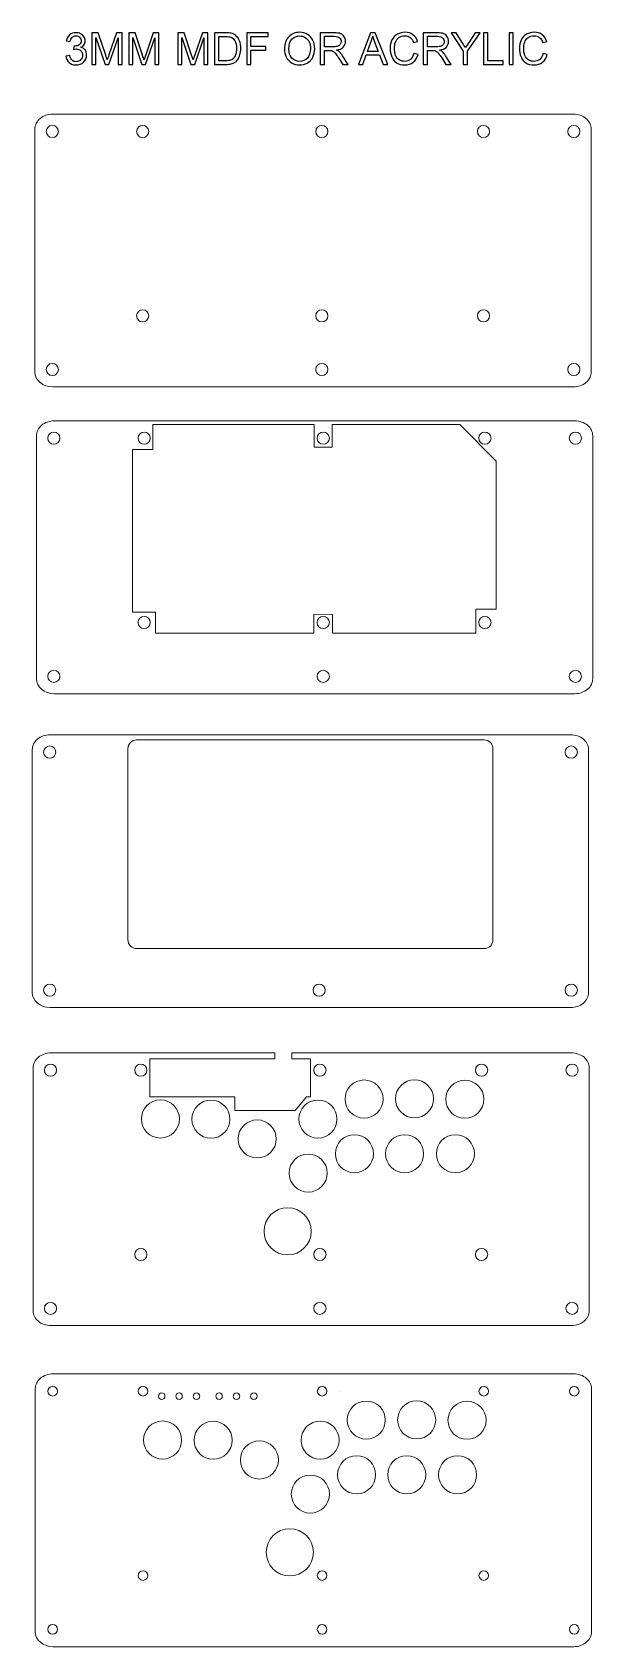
# Model space of a CAD drawing. Header units: millimetres. Extents: x 235 to 558, y -726 to 202.
import ezdxf

# ---------------------------------------------------------------- set-up
doc = ezdxf.new("R2010")
doc.units = ezdxf.units.MM
doc.header["$MEASUREMENT"] = 0
doc.layers.add('Layer 1', color=7, linetype='Continuous')

msp = doc.modelspace()

# ---------------------------------------------------------------- linework, layer by layer
at = {"layer": 'Layer 1', "color": 250}
for points, knots in [([(254.5215, 188.6838), (254.5215, 188.6838), (256.7567, 188.9886), (256.7567, 188.9886), (257.0149, 187.7186), (257.4467, 186.8042), (258.0606, 186.2454), (258.6744, 185.6866), (259.4279, 185.4072), (260.3212, 185.4072), (261.3795, 185.4072), (262.2727, 185.7713), (262.9924, 186.4994), (263.7121, 187.2275), (264.0719, 188.1292), (264.0719, 189.2045), (264.0719, 190.229), (263.7375, 191.0756), (263.0644, 191.7445), (262.3955, 192.4091), (261.5446, 192.7436), (260.5074, 192.7436), (260.0841, 192.7436), (259.5592, 192.6589), (258.9284, 192.4938), (258.9284, 192.4938), (259.1782, 194.4496), (259.1782, 194.4496), (259.3263, 194.4327), (259.4491, 194.4242), (259.538, 194.4242), (260.4947, 194.4242), (261.3499, 194.674), (262.1161, 195.1693), (262.8781, 195.6646), (263.2591, 196.4266), (263.2591, 197.4553), (263.2591, 198.2723), (262.9797, 198.9496), (262.4251, 199.4873), (261.8706, 200.0249), (261.1551, 200.2916), (260.2788, 200.2916), (259.4068, 200.2916), (258.6829, 200.0164), (258.1029, 199.4661), (257.5229, 198.9158), (257.1504, 198.0903), (256.9853, 196.9896), (256.9853, 196.9896), (254.7501, 197.396), (254.7501, 197.396), (255.0253, 198.8946), (255.6433, 200.0588), (256.6128, 200.8843), (257.578, 201.7098), (258.7845, 202.1204), (260.2238, 202.1204), (261.2144, 202.1204), (262.1288, 201.9087), (262.9628, 201.4812), (263.801, 201.0578), (264.4402, 200.4779), (264.8805, 199.7455), (265.325, 199.0089), (265.5451, 198.23), (265.5451, 197.4045), (265.5451, 196.6213), (265.3334, 195.9101), (264.9143, 195.2666), (264.491, 194.6232), (263.8645, 194.1109), (263.039, 193.7299), (264.1142, 193.4844), (264.9482, 192.9679), (265.5451, 192.1848), (266.1378, 191.4058), (266.4341, 190.4237), (266.4341, 189.2511), (266.4341, 187.6636), (265.8541, 186.3131), (264.6984, 185.2082), (263.5385, 184.1033), (262.0738, 183.553), (260.3042, 183.553), (258.7083, 183.553), (257.3832, 184.0314), (256.3291, 184.9839), (255.2708, 185.9364), (254.6697, 187.1683), (254.5215, 188.6838)], [0, 0, 0, 0, 0.03333333, 0.03333333, 0.03333333, 0.06666667, 0.06666667, 0.06666667, 0.1, 0.1, 0.1, 0.13333333, 0.13333333, 0.13333333, 0.16666667, 0.16666667, 0.16666667, 0.2, 0.2, 0.2, 0.23333333, 0.23333333, 0.23333333, 0.26666667, 0.26666667, 0.26666667, 0.3, 0.3, 0.3, 0.33333333, 0.33333333, 0.33333333, 0.36666667, 0.36666667, 0.36666667, 0.4, 0.4, 0.4, 0.43333333, 0.43333333, 0.43333333, 0.46666667, 0.46666667, 0.46666667, 0.5, 0.5, 0.5, 0.53333333, 0.53333333, 0.53333333, 0.56666667, 0.56666667, 0.56666667, 0.6, 0.6, 0.6, 0.63333333, 0.63333333, 0.63333333, 0.66666667, 0.66666667, 0.66666667, 0.7, 0.7, 0.7, 0.73333333, 0.73333333, 0.73333333, 0.76666667, 0.76666667, 0.76666667, 0.8, 0.8, 0.8, 0.83333333, 0.83333333, 0.83333333, 0.86666667, 0.86666667, 0.86666667, 0.9, 0.9, 0.9, 0.93333333, 0.93333333, 0.93333333, 0.96666667, 0.96666667, 0.96666667, 1, 1, 1, 1]), ([(269.4863, 183.8578), (269.4863, 183.8578), (269.4863, 202.0442), (269.4863, 202.0442), (269.4863, 202.0442), (273.0931, 202.0442), (273.0931, 202.0442), (273.0931, 202.0442), (277.3942, 189.1706), (277.3942, 189.1706), (277.7921, 187.9726), (278.08, 187.0751), (278.262, 186.4782), (278.4694, 187.1386), (278.7954, 188.1123), (279.2357, 189.395), (279.2357, 189.395), (283.6129, 202.0442), (283.6129, 202.0442), (283.6129, 202.0442), (286.8345, 202.0442), (286.8345, 202.0442), (286.8345, 202.0442), (286.8345, 183.8578), (286.8345, 183.8578), (286.8345, 183.8578), (284.5231, 183.8578), (284.5231, 183.8578), (284.5231, 183.8578), (284.5231, 199.0724), (284.5231, 199.0724), (284.5231, 199.0724), (279.2145, 183.8578), (279.2145, 183.8578), (279.2145, 183.8578), (277.047, 183.8578), (277.047, 183.8578), (277.047, 183.8578), (271.7977, 199.3518), (271.7977, 199.3518), (271.7977, 199.3518), (271.7977, 183.8578), (271.7977, 183.8578), (271.7977, 183.8578), (269.4863, 183.8578), (269.4863, 183.8578)], [0, 0, 0, 0, 0.06666667, 0.06666667, 0.06666667, 0.13333333, 0.13333333, 0.13333333, 0.2, 0.2, 0.2, 0.26666667, 0.26666667, 0.26666667, 0.33333333, 0.33333333, 0.33333333, 0.4, 0.4, 0.4, 0.46666667, 0.46666667, 0.46666667, 0.53333333, 0.53333333, 0.53333333, 0.6, 0.6, 0.6, 0.66666667, 0.66666667, 0.66666667, 0.73333333, 0.73333333, 0.73333333, 0.8, 0.8, 0.8, 0.86666667, 0.86666667, 0.86666667, 0.93333333, 0.93333333, 0.93333333, 1, 1, 1, 1]), ([(290.6445, 183.8578), (290.6445, 183.8578), (290.6445, 202.0442), (290.6445, 202.0442), (290.6445, 202.0442), (294.2513, 202.0442), (294.2513, 202.0442), (294.2513, 202.0442), (298.5524, 189.1706), (298.5524, 189.1706), (298.9503, 187.9726), (299.2382, 187.0751), (299.4202, 186.4782), (299.6276, 187.1386), (299.9536, 188.1123), (300.3939, 189.395), (300.3939, 189.395), (304.7711, 202.0442), (304.7711, 202.0442), (304.7711, 202.0442), (307.9927, 202.0442), (307.9927, 202.0442), (307.9927, 202.0442), (307.9927, 183.8578), (307.9927, 183.8578), (307.9927, 183.8578), (305.6813, 183.8578), (305.6813, 183.8578), (305.6813, 183.8578), (305.6813, 199.0724), (305.6813, 199.0724), (305.6813, 199.0724), (300.3727, 183.8578), (300.3727, 183.8578), (300.3727, 183.8578), (298.2052, 183.8578), (298.2052, 183.8578), (298.2052, 183.8578), (292.9559, 199.3518), (292.9559, 199.3518), (292.9559, 199.3518), (292.9559, 183.8578), (292.9559, 183.8578), (292.9559, 183.8578), (290.6445, 183.8578), (290.6445, 183.8578)], [0, 0, 0, 0, 0.06666667, 0.06666667, 0.06666667, 0.13333333, 0.13333333, 0.13333333, 0.2, 0.2, 0.2, 0.26666667, 0.26666667, 0.26666667, 0.33333333, 0.33333333, 0.33333333, 0.4, 0.4, 0.4, 0.46666667, 0.46666667, 0.46666667, 0.53333333, 0.53333333, 0.53333333, 0.6, 0.6, 0.6, 0.66666667, 0.66666667, 0.66666667, 0.73333333, 0.73333333, 0.73333333, 0.8, 0.8, 0.8, 0.86666667, 0.86666667, 0.86666667, 0.93333333, 0.93333333, 0.93333333, 1, 1, 1, 1]), ([(318.8597, 183.8578), (318.8597, 183.8578), (318.8597, 202.0442), (318.8597, 202.0442), (318.8597, 202.0442), (322.4665, 202.0442), (322.4665, 202.0442), (322.4665, 202.0442), (326.7676, 189.1706), (326.7676, 189.1706), (327.1655, 187.9726), (327.4534, 187.0751), (327.6354, 186.4782), (327.8428, 187.1386), (328.1688, 188.1123), (328.6091, 189.395), (328.6091, 189.395), (332.9863, 202.0442), (332.9863, 202.0442), (332.9863, 202.0442), (336.2079, 202.0442), (336.2079, 202.0442), (336.2079, 202.0442), (336.2079, 183.8578), (336.2079, 183.8578), (336.2079, 183.8578), (333.8965, 183.8578), (333.8965, 183.8578), (333.8965, 183.8578), (333.8965, 199.0724), (333.8965, 199.0724), (333.8965, 199.0724), (328.5879, 183.8578), (328.5879, 183.8578), (328.5879, 183.8578), (326.4204, 183.8578), (326.4204, 183.8578), (326.4204, 183.8578), (321.1711, 199.3518), (321.1711, 199.3518), (321.1711, 199.3518), (321.1711, 183.8578), (321.1711, 183.8578), (321.1711, 183.8578), (318.8597, 183.8578), (318.8597, 183.8578)], [0, 0, 0, 0, 0.06666667, 0.06666667, 0.06666667, 0.13333333, 0.13333333, 0.13333333, 0.2, 0.2, 0.2, 0.26666667, 0.26666667, 0.26666667, 0.33333333, 0.33333333, 0.33333333, 0.4, 0.4, 0.4, 0.46666667, 0.46666667, 0.46666667, 0.53333333, 0.53333333, 0.53333333, 0.6, 0.6, 0.6, 0.66666667, 0.66666667, 0.66666667, 0.73333333, 0.73333333, 0.73333333, 0.8, 0.8, 0.8, 0.86666667, 0.86666667, 0.86666667, 0.93333333, 0.93333333, 0.93333333, 1, 1, 1, 1]), ([(340.0687, 183.8578), (340.0687, 183.8578), (340.0687, 202.0442), (340.0687, 202.0442), (340.0687, 202.0442), (346.334, 202.0442), (346.334, 202.0442), (347.748, 202.0442), (348.8275, 201.9595), (349.5725, 201.786), (350.6139, 201.5447), (351.5029, 201.1086), (352.2395, 200.4821), (353.2005, 199.6693), (353.9159, 198.6364), (354.3901, 197.3748), (354.8684, 196.1133), (355.1055, 194.6697), (355.1055, 193.0484), (355.1055, 191.6683), (354.9446, 190.4449), (354.6229, 189.3781), (354.3012, 188.3113), (353.8863, 187.4265), (353.3825, 186.728), (352.8745, 186.0295), (352.3242, 185.4792), (351.7231, 185.0812), (351.1262, 184.6791), (350.4023, 184.3743), (349.5556, 184.1668), (348.7047, 183.9594), (347.731, 183.8578), (346.6304, 183.8578), (346.6304, 183.8578), (340.0687, 183.8578), (340.0687, 183.8578)], [0, 0, 0, 0, 0.08333333, 0.08333333, 0.08333333, 0.16666667, 0.16666667, 0.16666667, 0.25, 0.25, 0.25, 0.33333333, 0.33333333, 0.33333333, 0.41666667, 0.41666667, 0.41666667, 0.5, 0.5, 0.5, 0.58333333, 0.58333333, 0.58333333, 0.66666667, 0.66666667, 0.66666667, 0.75, 0.75, 0.75, 0.83333333, 0.83333333, 0.83333333, 0.91666667, 0.91666667, 0.91666667, 1, 1, 1, 1]), ([(342.4817, 185.9914), (342.4817, 185.9914), (346.3594, 185.9914), (346.3594, 185.9914), (347.5575, 185.9914), (348.4973, 186.1015), (349.1788, 186.3258), (349.8604, 186.5502), (350.4023, 186.8635), (350.8087, 187.2699), (351.3759, 187.8414), (351.8204, 188.6118), (352.1379, 189.577), (352.4554, 190.5422), (352.6163, 191.7106), (352.6163, 193.0865), (352.6163, 194.9915), (352.303, 196.4562), (351.6807, 197.4807), (351.0584, 198.5051), (350.3007, 199.1909), (349.4074, 199.5381), (348.764, 199.7878), (347.7268, 199.9106), (346.2959, 199.9106), (346.2959, 199.9106), (342.4817, 199.9106), (342.4817, 199.9106), (342.4817, 199.9106), (342.4817, 185.9914), (342.4817, 185.9914)], [0, 0, 0, 0, 0.1, 0.1, 0.1, 0.2, 0.2, 0.2, 0.3, 0.3, 0.3, 0.4, 0.4, 0.4, 0.5, 0.5, 0.5, 0.6, 0.6, 0.6, 0.7, 0.7, 0.7, 0.8, 0.8, 0.8, 0.9, 0.9, 0.9, 1, 1, 1, 1]), ([(358.5387, 183.8578), (358.5387, 183.8578), (358.5387, 202.0442), (358.5387, 202.0442), (358.5387, 202.0442), (370.8069, 202.0442), (370.8069, 202.0442), (370.8069, 202.0442), (370.8069, 199.9106), (370.8069, 199.9106), (370.8069, 199.9106), (360.9517, 199.9106), (360.9517, 199.9106), (360.9517, 199.9106), (360.9517, 194.2464), (360.9517, 194.2464), (360.9517, 194.2464), (369.4861, 194.2464), (369.4861, 194.2464), (369.4861, 194.2464), (369.4861, 192.1128), (369.4861, 192.1128), (369.4861, 192.1128), (360.9517, 192.1128), (360.9517, 192.1128), (360.9517, 192.1128), (360.9517, 183.8578), (360.9517, 183.8578), (360.9517, 183.8578), (358.5387, 183.8578), (358.5387, 183.8578)], [0, 0, 0, 0, 0.1, 0.1, 0.1, 0.2, 0.2, 0.2, 0.3, 0.3, 0.3, 0.4, 0.4, 0.4, 0.5, 0.5, 0.5, 0.6, 0.6, 0.6, 0.7, 0.7, 0.7, 0.8, 0.8, 0.8, 0.9, 0.9, 0.9, 1, 1, 1, 1]), ([(380.2473, 192.7097), (380.2473, 195.7238), (381.0601, 198.086), (382.6815, 199.7921), (384.3028, 201.4981), (386.3941, 202.349), (388.9595, 202.349), (390.6401, 202.349), (392.1514, 201.9468), (393.5019, 201.1467), (394.8481, 200.3466), (395.8768, 199.229), (396.5837, 197.7939), (397.2907, 196.3631), (397.6463, 194.7375), (397.6463, 192.9214), (397.6463, 191.0799), (397.2738, 189.4289), (396.5287, 187.9768), (395.7836, 186.5206), (394.7295, 185.4199), (393.3664, 184.6748), (391.999, 183.9255), (390.5258, 183.553), (388.9468, 183.553), (387.2323, 183.553), (385.7041, 183.9679), (384.3536, 184.7934), (383.0074, 185.6189), (381.983, 186.7449), (381.2887, 188.1758), (380.5944, 189.6024), (380.2473, 191.1137), (380.2473, 192.7097)], [0, 0, 0, 0, 0.09090909, 0.09090909, 0.09090909, 0.18181818, 0.18181818, 0.18181818, 0.27272727, 0.27272727, 0.27272727, 0.36363636, 0.36363636, 0.36363636, 0.45454545, 0.45454545, 0.45454545, 0.54545455, 0.54545455, 0.54545455, 0.63636364, 0.63636364, 0.63636364, 0.72727273, 0.72727273, 0.72727273, 0.81818182, 0.81818182, 0.81818182, 0.90909091, 0.90909091, 0.90909091, 1, 1, 1, 1]), ([(382.7365, 192.6674), (382.7365, 190.4787), (383.3249, 188.7558), (384.5018, 187.4985), (385.6787, 186.2412), (387.1561, 185.6104), (388.9341, 185.6104), (390.746, 185.6104), (392.2319, 186.2454), (393.4045, 187.5154), (394.5729, 188.7854), (395.1571, 190.5888), (395.1571, 192.9256), (395.1571, 194.403), (394.9073, 195.6942), (394.4078, 196.7949), (393.9083, 197.8955), (393.1759, 198.7507), (392.2149, 199.356), (391.2497, 199.9614), (390.1702, 200.2662), (388.9722, 200.2662), (387.2704, 200.2662), (385.8057, 199.682), (384.578, 198.5136), (383.3503, 197.3452), (382.7365, 195.3979), (382.7365, 192.6674)], [0, 0, 0, 0, 0.11111111, 0.11111111, 0.11111111, 0.22222222, 0.22222222, 0.22222222, 0.33333333, 0.33333333, 0.33333333, 0.44444444, 0.44444444, 0.44444444, 0.55555556, 0.55555556, 0.55555556, 0.66666667, 0.66666667, 0.66666667, 0.77777778, 0.77777778, 0.77777778, 0.88888889, 0.88888889, 0.88888889, 1, 1, 1, 1]), ([(400.7917, 183.8578), (400.7917, 183.8578), (400.7917, 202.0442), (400.7917, 202.0442), (400.7917, 202.0442), (408.852, 202.0442), (408.852, 202.0442), (410.4733, 202.0442), (411.7052, 201.8791), (412.5477, 201.5531), (413.3901, 201.2272), (414.0632, 200.6514), (414.567, 199.8259), (415.0707, 199.0004), (415.3205, 198.086), (415.3205, 197.087), (415.3205, 195.7958), (414.9014, 194.7078), (414.0674, 193.8231), (413.2335, 192.9383), (411.9465, 192.3795), (410.2024, 192.1382), (410.8416, 191.8334), (411.3242, 191.5286), (411.6544, 191.2323), (412.3572, 190.5888), (413.0218, 189.7802), (413.6441, 188.8108), (413.6441, 188.8108), (416.7895, 183.8578), (416.7895, 183.8578), (416.7895, 183.8578), (413.7838, 183.8578), (413.7838, 183.8578), (413.7838, 183.8578), (411.3793, 187.6424), (411.3793, 187.6424), (410.6808, 188.7388), (410.1008, 189.5728), (409.6478, 190.1528), (409.1906, 190.7327), (408.7842, 191.1349), (408.4244, 191.3677), (408.0688, 191.5963), (407.7005, 191.7572), (407.328, 191.8503), (407.057, 191.9054), (406.6125, 191.935), (405.9902, 191.935), (405.9902, 191.935), (403.2047, 191.935), (403.2047, 191.935), (403.2047, 191.935), (403.2047, 183.8578), (403.2047, 183.8578), (403.2047, 183.8578), (400.7917, 183.8578), (400.7917, 183.8578)], [0, 0, 0, 0, 0.05263158, 0.05263158, 0.05263158, 0.10526316, 0.10526316, 0.10526316, 0.15789474, 0.15789474, 0.15789474, 0.21052632, 0.21052632, 0.21052632, 0.26315789, 0.26315789, 0.26315789, 0.31578947, 0.31578947, 0.31578947, 0.36842105, 0.36842105, 0.36842105, 0.42105263, 0.42105263, 0.42105263, 0.47368421, 0.47368421, 0.47368421, 0.52631579, 0.52631579, 0.52631579, 0.57894737, 0.57894737, 0.57894737, 0.63157895, 0.63157895, 0.63157895, 0.68421053, 0.68421053, 0.68421053, 0.73684211, 0.73684211, 0.73684211, 0.78947368, 0.78947368, 0.78947368, 0.84210526, 0.84210526, 0.84210526, 0.89473684, 0.89473684, 0.89473684, 0.94736842, 0.94736842, 0.94736842, 1, 1, 1, 1]), ([(403.2047, 194.0178), (403.2047, 194.0178), (408.3694, 194.0178), (408.3694, 194.0178), (409.47, 194.0178), (410.3252, 194.1321), (410.9432, 194.3607), (411.5613, 194.5851), (412.0312, 194.9491), (412.3487, 195.4529), (412.6704, 195.9524), (412.8313, 196.4943), (412.8313, 197.0827), (412.8313, 197.9421), (412.5223, 198.6533), (411.9, 199.2079), (411.2777, 199.7624), (410.2955, 200.0376), (408.9536, 200.0376), (408.9536, 200.0376), (403.2047, 200.0376), (403.2047, 200.0376), (403.2047, 200.0376), (403.2047, 194.0178), (403.2047, 194.0178)], [0, 0, 0, 0, 0.125, 0.125, 0.125, 0.25, 0.25, 0.25, 0.375, 0.375, 0.375, 0.5, 0.5, 0.5, 0.625, 0.625, 0.625, 0.75, 0.75, 0.75, 0.875, 0.875, 0.875, 1, 1, 1, 1]), ([(422.7457, 183.8578), (422.7457, 183.8578), (429.7222, 202.0442), (429.7222, 202.0442), (429.7222, 202.0442), (432.3681, 202.0442), (432.3681, 202.0442), (432.3681, 202.0442), (439.7722, 183.8578), (439.7722, 183.8578), (439.7722, 183.8578), (437.0332, 183.8578), (437.0332, 183.8578), (437.0332, 183.8578), (434.9292, 189.3696), (434.9292, 189.3696), (434.9292, 189.3696), (427.2711, 189.3696), (427.2711, 189.3696), (427.2711, 189.3696), (425.2984, 183.8578), (425.2984, 183.8578), (425.2984, 183.8578), (422.7457, 183.8578), (422.7457, 183.8578)], [0, 0, 0, 0, 0.125, 0.125, 0.125, 0.25, 0.25, 0.25, 0.375, 0.375, 0.375, 0.5, 0.5, 0.5, 0.625, 0.625, 0.625, 0.75, 0.75, 0.75, 0.875, 0.875, 0.875, 1, 1, 1, 1]), ([(427.9781, 191.3254), (427.9781, 191.3254), (434.1757, 191.3254), (434.1757, 191.3254), (434.1757, 191.3254), (432.2792, 196.3673), (432.2792, 196.3673), (431.7077, 197.8998), (431.2759, 199.1655), (430.9753, 200.1646), (430.7255, 198.9793), (430.3911, 197.8151), (429.972, 196.6636), (429.972, 196.6636), (427.9781, 191.3254), (427.9781, 191.3254)], [0, 0, 0, 0, 0.2, 0.2, 0.2, 0.4, 0.4, 0.4, 0.6, 0.6, 0.6, 0.8, 0.8, 0.8, 1, 1, 1, 1]), ([(454.6354, 190.2374), (454.6354, 190.2374), (457.0484, 189.6278), (457.0484, 189.6278), (456.5446, 187.6509), (455.6387, 186.148), (454.3306, 185.1109), (453.0225, 184.0737), (451.4223, 183.553), (449.53, 183.553), (447.5742, 183.553), (445.9825, 183.9509), (444.7548, 184.751), (443.5271, 185.5469), (442.5958, 186.7026), (441.9566, 188.2139), (441.3173, 189.7294), (440.9956, 191.3508), (440.9956, 193.0865), (440.9956, 194.9788), (441.3554, 196.6298), (442.0793, 198.0395), (442.8032, 199.4492), (443.8319, 200.5202), (445.1654, 201.2526), (446.4989, 201.9849), (447.9679, 202.349), (449.5681, 202.349), (451.3884, 202.349), (452.9167, 201.8876), (454.1528, 200.9605), (455.3932, 200.0334), (456.2568, 198.7337), (456.7436, 197.0573), (456.7436, 197.0573), (454.3814, 196.4985), (454.3814, 196.4985), (453.9623, 197.8193), (453.3485, 198.7845), (452.5484, 199.3857), (451.7483, 199.991), (450.7407, 200.2916), (449.5258, 200.2916), (448.133, 200.2916), (446.9646, 199.9572), (446.029, 199.2883), (445.0935, 198.6194), (444.4331, 197.7177), (444.0563, 196.5917), (443.6753, 195.4614), (443.4848, 194.2972), (443.4848, 193.0992), (443.4848, 191.554), (443.7092, 190.2036), (444.1579, 189.0521), (444.6066, 187.8964), (445.3051, 187.037), (446.2534, 186.4655), (447.2017, 185.894), (448.2261, 185.6104), (449.331, 185.6104), (450.6772, 185.6104), (451.8118, 185.9999), (452.7431, 186.7746), (453.6744, 187.5535), (454.3052, 188.705), (454.6354, 190.2374)], [0, 0, 0, 0, 0.04545455, 0.04545455, 0.04545455, 0.09090909, 0.09090909, 0.09090909, 0.13636364, 0.13636364, 0.13636364, 0.18181818, 0.18181818, 0.18181818, 0.22727273, 0.22727273, 0.22727273, 0.27272727, 0.27272727, 0.27272727, 0.31818182, 0.31818182, 0.31818182, 0.36363636, 0.36363636, 0.36363636, 0.40909091, 0.40909091, 0.40909091, 0.45454545, 0.45454545, 0.45454545, 0.5, 0.5, 0.5, 0.54545455, 0.54545455, 0.54545455, 0.59090909, 0.59090909, 0.59090909, 0.63636364, 0.63636364, 0.63636364, 0.68181818, 0.68181818, 0.68181818, 0.72727273, 0.72727273, 0.72727273, 0.77272727, 0.77272727, 0.77272727, 0.81818182, 0.81818182, 0.81818182, 0.86363636, 0.86363636, 0.86363636, 0.90909091, 0.90909091, 0.90909091, 0.95454545, 0.95454545, 0.95454545, 1, 1, 1, 1]), ([(460.0752, 183.8578), (460.0752, 183.8578), (460.0752, 202.0442), (460.0752, 202.0442), (460.0752, 202.0442), (468.1355, 202.0442), (468.1355, 202.0442), (469.7568, 202.0442), (470.9887, 201.8791), (471.8312, 201.5531), (472.6736, 201.2272), (473.3467, 200.6514), (473.8505, 199.8259), (474.3542, 199.0004), (474.604, 198.086), (474.604, 197.087), (474.604, 195.7958), (474.1849, 194.7078), (473.3509, 193.8231), (472.517, 192.9383), (471.23, 192.3795), (469.4859, 192.1382), (470.1251, 191.8334), (470.6077, 191.5286), (470.9379, 191.2323), (471.6407, 190.5888), (472.3053, 189.7802), (472.9276, 188.8108), (472.9276, 188.8108), (476.073, 183.8578), (476.073, 183.8578), (476.073, 183.8578), (473.0673, 183.8578), (473.0673, 183.8578), (473.0673, 183.8578), (470.6628, 187.6424), (470.6628, 187.6424), (469.9643, 188.7388), (469.3843, 189.5728), (468.9313, 190.1528), (468.4741, 190.7327), (468.0677, 191.1349), (467.7079, 191.3677), (467.3523, 191.5963), (466.984, 191.7572), (466.6115, 191.8503), (466.3405, 191.9054), (465.896, 191.935), (465.2737, 191.935), (465.2737, 191.935), (462.4882, 191.935), (462.4882, 191.935), (462.4882, 191.935), (462.4882, 183.8578), (462.4882, 183.8578), (462.4882, 183.8578), (460.0752, 183.8578), (460.0752, 183.8578)], [0, 0, 0, 0, 0.05263158, 0.05263158, 0.05263158, 0.10526316, 0.10526316, 0.10526316, 0.15789474, 0.15789474, 0.15789474, 0.21052632, 0.21052632, 0.21052632, 0.26315789, 0.26315789, 0.26315789, 0.31578947, 0.31578947, 0.31578947, 0.36842105, 0.36842105, 0.36842105, 0.42105263, 0.42105263, 0.42105263, 0.47368421, 0.47368421, 0.47368421, 0.52631579, 0.52631579, 0.52631579, 0.57894737, 0.57894737, 0.57894737, 0.63157895, 0.63157895, 0.63157895, 0.68421053, 0.68421053, 0.68421053, 0.73684211, 0.73684211, 0.73684211, 0.78947368, 0.78947368, 0.78947368, 0.84210526, 0.84210526, 0.84210526, 0.89473684, 0.89473684, 0.89473684, 0.94736842, 0.94736842, 0.94736842, 1, 1, 1, 1]), ([(462.4882, 194.0178), (462.4882, 194.0178), (467.6529, 194.0178), (467.6529, 194.0178), (468.7535, 194.0178), (469.6087, 194.1321), (470.2267, 194.3607), (470.8448, 194.5851), (471.3147, 194.9491), (471.6322, 195.4529), (471.9539, 195.9524), (472.1148, 196.4943), (472.1148, 197.0827), (472.1148, 197.9421), (471.8058, 198.6533), (471.1835, 199.2079), (470.5612, 199.7624), (469.579, 200.0376), (468.2371, 200.0376), (468.2371, 200.0376), (462.4882, 200.0376), (462.4882, 200.0376), (462.4882, 200.0376), (462.4882, 194.0178), (462.4882, 194.0178)], [0, 0, 0, 0, 0.125, 0.125, 0.125, 0.25, 0.25, 0.25, 0.375, 0.375, 0.375, 0.5, 0.5, 0.5, 0.625, 0.625, 0.625, 0.75, 0.75, 0.75, 0.875, 0.875, 0.875, 1, 1, 1, 1]), ([(483.0368, 183.8578), (483.0368, 183.8578), (483.0368, 191.5625), (483.0368, 191.5625), (483.0368, 191.5625), (476.0264, 202.0442), (476.0264, 202.0442), (476.0264, 202.0442), (478.922, 202.0442), (478.922, 202.0442), (478.922, 202.0442), (482.5161, 196.5409), (482.5161, 196.5409), (483.1849, 195.5206), (483.8072, 194.5004), (484.3745, 193.4802), (484.9291, 194.4327), (485.6022, 195.4995), (486.3853, 196.6848), (486.3853, 196.6848), (489.9075, 202.0442), (489.9075, 202.0442), (489.9075, 202.0442), (492.7142, 202.0442), (492.7142, 202.0442), (492.7142, 202.0442), (485.4498, 191.5625), (485.4498, 191.5625), (485.4498, 191.5625), (485.4498, 183.8578), (485.4498, 183.8578), (485.4498, 183.8578), (483.0368, 183.8578), (483.0368, 183.8578)], [0, 0, 0, 0, 0.09090909, 0.09090909, 0.09090909, 0.18181818, 0.18181818, 0.18181818, 0.27272727, 0.27272727, 0.27272727, 0.36363636, 0.36363636, 0.36363636, 0.45454545, 0.45454545, 0.45454545, 0.54545455, 0.54545455, 0.54545455, 0.63636364, 0.63636364, 0.63636364, 0.72727273, 0.72727273, 0.72727273, 0.81818182, 0.81818182, 0.81818182, 0.90909091, 0.90909091, 0.90909091, 1, 1, 1, 1]), ([(494.7504, 183.8578), (494.7504, 183.8578), (494.7504, 202.0442), (494.7504, 202.0442), (494.7504, 202.0442), (497.1634, 202.0442), (497.1634, 202.0442), (497.1634, 202.0442), (497.1634, 185.9914), (497.1634, 185.9914), (497.1634, 185.9914), (506.1042, 185.9914), (506.1042, 185.9914), (506.1042, 185.9914), (506.1042, 183.8578), (506.1042, 183.8578), (506.1042, 183.8578), (494.7504, 183.8578), (494.7504, 183.8578)], [0, 0, 0, 0, 0.16666667, 0.16666667, 0.16666667, 0.33333333, 0.33333333, 0.33333333, 0.5, 0.5, 0.5, 0.66666667, 0.66666667, 0.66666667, 0.83333333, 0.83333333, 0.83333333, 1, 1, 1, 1]), ([(509.385, 183.8578), (509.385, 183.8578), (509.385, 202.0442), (509.385, 202.0442), (509.385, 202.0442), (511.798, 202.0442), (511.798, 202.0442), (511.798, 202.0442), (511.798, 183.8578), (511.798, 183.8578), (511.798, 183.8578), (509.385, 183.8578), (509.385, 183.8578)], [0, 0, 0, 0, 0.25, 0.25, 0.25, 0.5, 0.5, 0.5, 0.75, 0.75, 0.75, 1, 1, 1, 1]), ([(528.9896, 190.2374), (528.9896, 190.2374), (531.4026, 189.6278), (531.4026, 189.6278), (530.8988, 187.6509), (529.9929, 186.148), (528.6848, 185.1109), (527.3767, 184.0737), (525.7765, 183.553), (523.8842, 183.553), (521.9284, 183.553), (520.3367, 183.9509), (519.109, 184.751), (517.8813, 185.5469), (516.95, 186.7026), (516.3108, 188.2139), (515.6715, 189.7294), (515.3498, 191.3508), (515.3498, 193.0865), (515.3498, 194.9788), (515.7096, 196.6298), (516.4335, 198.0395), (517.1574, 199.4492), (518.1861, 200.5202), (519.5196, 201.2526), (520.8531, 201.9849), (522.3221, 202.349), (523.9223, 202.349), (525.7426, 202.349), (527.2709, 201.8876), (528.507, 200.9605), (529.7474, 200.0334), (530.611, 198.7337), (531.0978, 197.0573), (531.0978, 197.0573), (528.7356, 196.4985), (528.7356, 196.4985), (528.3165, 197.8193), (527.7027, 198.7845), (526.9026, 199.3857), (526.1025, 199.991), (525.0949, 200.2916), (523.88, 200.2916), (522.4872, 200.2916), (521.3188, 199.9572), (520.3832, 199.2883), (519.4477, 198.6194), (518.7873, 197.7177), (518.4105, 196.5917), (518.0295, 195.4614), (517.839, 194.2972), (517.839, 193.0992), (517.839, 191.554), (518.0634, 190.2036), (518.5121, 189.0521), (518.9608, 187.8964), (519.6593, 187.037), (520.6076, 186.4655), (521.5559, 185.894), (522.5803, 185.6104), (523.6852, 185.6104), (525.0314, 185.6104), (526.166, 185.9999), (527.0973, 186.7746), (528.0286, 187.5535), (528.6594, 188.705), (528.9896, 190.2374)], [0, 0, 0, 0, 0.04545455, 0.04545455, 0.04545455, 0.09090909, 0.09090909, 0.09090909, 0.13636364, 0.13636364, 0.13636364, 0.18181818, 0.18181818, 0.18181818, 0.22727273, 0.22727273, 0.22727273, 0.27272727, 0.27272727, 0.27272727, 0.31818182, 0.31818182, 0.31818182, 0.36363636, 0.36363636, 0.36363636, 0.40909091, 0.40909091, 0.40909091, 0.45454545, 0.45454545, 0.45454545, 0.5, 0.5, 0.5, 0.54545455, 0.54545455, 0.54545455, 0.59090909, 0.59090909, 0.59090909, 0.63636364, 0.63636364, 0.63636364, 0.68181818, 0.68181818, 0.68181818, 0.72727273, 0.72727273, 0.72727273, 0.77272727, 0.77272727, 0.77272727, 0.81818182, 0.81818182, 0.81818182, 0.86363636, 0.86363636, 0.86363636, 0.90909091, 0.90909091, 0.90909091, 0.95454545, 0.95454545, 0.95454545, 1, 1, 1, 1])]:
    msp.add_open_spline(points, degree=3, knots=knots, dxfattribs=at)
at = {"layer": 'Layer 1', "lineweight": 9}
for points, knots in [([(246.9514, 155.3106), (244.2263, 155.3106), (241.6127, 154.4035), (239.6858, 152.7891), (237.7589, 151.1747), (236.6762, 148.985), (236.6762, 146.7019), (236.6762, 146.7019), (236.6762, 7.0406), (236.6762, 7.0406), (236.6762, 2.2861), (241.2766, -1.5682), (246.9514, -1.5682), (246.9514, -1.5682), (546.401, -1.5682), (546.401, -1.5682), (549.1261, -1.5682), (551.7397, -0.6612), (553.6666, 0.9533), (555.5936, 2.5677), (556.6762, 4.7574), (556.6762, 7.0406), (556.6762, 7.0406), (556.6762, 146.7019), (556.6762, 146.7019), (556.6762, 148.985), (555.5935, 151.1747), (553.6666, 152.7891), (551.7397, 154.4035), (549.1261, 155.3106), (546.401, 155.3106), (546.401, 155.3106), (246.9514, 155.3106), (246.9514, 155.3106)], [0, 0, 0, 0, 0.09090909, 0.09090909, 0.09090909, 0.18181818, 0.18181818, 0.18181818, 0.27272727, 0.27272727, 0.27272727, 0.36363636, 0.36363636, 0.36363636, 0.45454545, 0.45454545, 0.45454545, 0.54545455, 0.54545455, 0.54545455, 0.63636364, 0.63636364, 0.63636364, 0.72727273, 0.72727273, 0.72727273, 0.81818182, 0.81818182, 0.81818182, 0.90909091, 0.90909091, 0.90909091, 1, 1, 1, 1]), ([(250.2079, 145.3318), (250.2079, 147.2648), (248.6409, 148.8318), (246.7079, 148.8318), (244.7749, 148.8318), (243.2079, 147.2648), (243.2079, 145.3318), (243.2079, 143.3988), (244.7749, 141.8318), (246.7079, 141.8318), (248.6409, 141.8318), (250.2079, 143.3988), (250.2079, 145.3318)], [0, 0, 0, 0, 0.25, 0.25, 0.25, 0.5, 0.5, 0.5, 0.75, 0.75, 0.75, 1, 1, 1, 1]), ([(302.1762, 145.3318), (302.1762, 147.2648), (300.6092, 148.8318), (298.6762, 148.8318), (296.7432, 148.8318), (295.1762, 147.2648), (295.1762, 145.3318), (295.1762, 143.3988), (296.7432, 141.8318), (298.6762, 141.8318), (300.6092, 141.8318), (302.1762, 143.3988), (302.1762, 145.3318)], [0, 0, 0, 0, 0.25, 0.25, 0.25, 0.5, 0.5, 0.5, 0.75, 0.75, 0.75, 1, 1, 1, 1]), ([(405.1762, 145.3317), (405.1762, 147.2648), (403.6092, 148.8317), (401.6762, 148.8317), (399.7432, 148.8318), (398.1762, 147.2648), (398.1762, 145.3318), (398.1762, 143.3987), (399.7432, 141.8318), (401.6762, 141.8318), (403.6092, 141.8317), (405.1762, 143.3987), (405.1762, 145.3317)], [0, 0, 0, 0, 0.25, 0.25, 0.25, 0.5, 0.5, 0.5, 0.75, 0.75, 0.75, 1, 1, 1, 1]), ([(498.1762, 145.3318), (498.1762, 147.2648), (496.6092, 148.8318), (494.6762, 148.8318), (492.7432, 148.8318), (491.1762, 147.2648), (491.1762, 145.3318), (491.1762, 143.3988), (492.7432, 141.8318), (494.6762, 141.8318), (496.6092, 141.8318), (498.1762, 143.3988), (498.1762, 145.3318)], [0, 0, 0, 0, 0.25, 0.25, 0.25, 0.5, 0.5, 0.5, 0.75, 0.75, 0.75, 1, 1, 1, 1]), ([(550.2079, 145.3318), (550.2079, 147.2648), (548.6409, 148.8318), (546.7079, 148.8318), (544.7749, 148.8318), (543.2079, 147.2648), (543.2079, 145.3318), (543.2079, 143.3988), (544.7749, 141.8318), (546.7079, 141.8318), (548.6409, 141.8318), (550.2079, 143.3988), (550.2079, 145.3318)], [0, 0, 0, 0, 0.25, 0.25, 0.25, 0.5, 0.5, 0.5, 0.75, 0.75, 0.75, 1, 1, 1, 1]), ([(302.1762, 39.3318), (302.1762, 41.2648), (300.6092, 42.8318), (298.6762, 42.8318), (296.7432, 42.8318), (295.1762, 41.2648), (295.1762, 39.3318), (295.1762, 37.3988), (296.7432, 35.8318), (298.6762, 35.8318), (300.6092, 35.8318), (302.1762, 37.3988), (302.1762, 39.3318)], [0, 0, 0, 0, 0.25, 0.25, 0.25, 0.5, 0.5, 0.5, 0.75, 0.75, 0.75, 1, 1, 1, 1]), ([(405.1762, 39.3318), (405.1762, 41.2648), (403.6092, 42.8318), (401.6762, 42.8318), (399.7432, 42.8318), (398.1762, 41.2648), (398.1762, 39.3318), (398.1762, 37.3988), (399.7432, 35.8318), (401.6762, 35.8318), (403.6092, 35.8318), (405.1762, 37.3988), (405.1762, 39.3318)], [0, 0, 0, 0, 0.25, 0.25, 0.25, 0.5, 0.5, 0.5, 0.75, 0.75, 0.75, 1, 1, 1, 1]), ([(498.1762, 39.3318), (498.1762, 41.2648), (496.6092, 42.8318), (494.6762, 42.8318), (492.7432, 42.8318), (491.1762, 41.2648), (491.1762, 39.3318), (491.1762, 37.3988), (492.7432, 35.8318), (494.6762, 35.8318), (496.6092, 35.8318), (498.1762, 37.3988), (498.1762, 39.3318)], [0, 0, 0, 0, 0.25, 0.25, 0.25, 0.5, 0.5, 0.5, 0.75, 0.75, 0.75, 1, 1, 1, 1]), ([(250.2079, 8.3999), (250.2079, 10.3329), (248.6409, 11.8999), (246.7079, 11.8999), (244.7749, 11.8999), (243.2079, 10.3329), (243.2079, 8.3999), (243.2079, 6.4669), (244.7749, 4.8999), (246.7079, 4.8999), (248.6409, 4.8999), (250.2079, 6.4669), (250.2079, 8.3999)], [0, 0, 0, 0, 0.25, 0.25, 0.25, 0.5, 0.5, 0.5, 0.75, 0.75, 0.75, 1, 1, 1, 1]), ([(405.1762, 8.4014), (405.1762, 10.3344), (403.6092, 11.9014), (401.6762, 11.9014), (399.7432, 11.9014), (398.1762, 10.3344), (398.1762, 8.4014), (398.1762, 6.4684), (399.7432, 4.9014), (401.6762, 4.9014), (403.6092, 4.9014), (405.1762, 6.4684), (405.1762, 8.4014)], [0, 0, 0, 0, 0.25, 0.25, 0.25, 0.5, 0.5, 0.5, 0.75, 0.75, 0.75, 1, 1, 1, 1]), ([(550.2079, 8.4014), (550.2079, 10.3344), (548.6409, 11.9014), (546.7079, 11.9014), (544.7749, 11.9014), (543.2079, 10.3344), (543.2079, 8.4014), (543.2079, 6.4684), (544.7749, 4.9014), (546.7079, 4.9014), (548.6409, 4.9014), (550.2079, 6.4684), (550.2079, 8.4014)], [0, 0, 0, 0, 0.25, 0.25, 0.25, 0.5, 0.5, 0.5, 0.75, 0.75, 0.75, 1, 1, 1, 1]), ([(247.8158, -21.0941), (245.0907, -21.0941), (242.4771, -22.0012), (240.5502, -23.6156), (238.6233, -25.23), (237.5406, -27.4197), (237.5406, -29.7028), (237.5406, -29.7028), (237.5406, -169.3641), (237.5406, -169.3641), (237.5406, -174.1186), (242.141, -177.9729), (247.8158, -177.9729), (247.8158, -177.9729), (547.2654, -177.9729), (547.2654, -177.9729), (549.9905, -177.9729), (552.6041, -177.0659), (554.531, -175.4514), (556.458, -173.837), (557.5406, -171.6473), (557.5406, -169.3641), (557.5406, -169.3641), (557.5406, -29.7028), (557.5406, -29.7028), (557.5406, -27.4197), (556.4579, -25.23), (554.531, -23.6156), (552.6041, -22.0012), (549.9905, -21.0941), (547.2654, -21.0941), (547.2654, -21.0941), (247.8158, -21.0941), (247.8158, -21.0941)], [0, 0, 0, 0, 0.09090909, 0.09090909, 0.09090909, 0.18181818, 0.18181818, 0.18181818, 0.27272727, 0.27272727, 0.27272727, 0.36363636, 0.36363636, 0.36363636, 0.45454545, 0.45454545, 0.45454545, 0.54545455, 0.54545455, 0.54545455, 0.63636364, 0.63636364, 0.63636364, 0.72727273, 0.72727273, 0.72727273, 0.81818182, 0.81818182, 0.81818182, 0.90909091, 0.90909091, 0.90909091, 1, 1, 1, 1]), ([(251.0723, -31.0729), (251.0723, -29.1399), (249.5053, -27.5729), (247.5723, -27.5729), (245.6393, -27.5729), (244.0723, -29.1399), (244.0723, -31.0729), (244.0723, -33.0059), (245.6393, -34.5729), (247.5723, -34.5729), (249.5053, -34.5729), (251.0723, -33.0059), (251.0723, -31.0729)], [0, 0, 0, 0, 0.25, 0.25, 0.25, 0.5, 0.5, 0.5, 0.75, 0.75, 0.75, 1, 1, 1, 1]), ([(490.2222, -129.3611), (490.2222, -129.3611), (501.9775, -129.3611), (501.9775, -129.3611), (501.9775, -129.3611), (501.9775, -96.0153), (501.9775, -96.0153), (501.9775, -96.0153), (501.9775, -44.2414), (501.9775, -44.2414), (501.9775, -44.2414), (481.0094, -23.2733), (481.0094, -23.2733), (481.0094, -23.2733), (407.6559, -23.2733), (407.6559, -23.2733), (407.6559, -23.2733), (407.6922, -36.2315), (407.6922, -36.2315), (407.6922, -36.2315), (397.3386, -36.2315), (397.3386, -36.2315), (397.3386, -36.2315), (397.3386, -23.2733), (397.3386, -23.2733), (397.3386, -23.2733), (304.5309, -23.2733), (304.5309, -23.2733), (304.5309, -23.2733), (304.5309, -37.6229), (304.5309, -37.6229), (304.5309, -37.6229), (292.8467, -37.6229), (292.8467, -37.6229), (292.8467, -37.6229), (292.8467, -131.0933), (292.8467, -131.0933), (292.8467, -131.0933), (306.0067, -131.0933), (306.0067, -131.0933), (306.0067, -131.0933), (306.0067, -143.1866), (306.0067, -143.1866), (306.0067, -143.1866), (352.0606, -143.1866), (352.0606, -143.1866), (352.0606, -143.1866), (397.0985, -143.1866), (397.0985, -143.1866), (397.0985, -143.1866), (397.0985, -132.3094), (397.0985, -132.3094), (397.0985, -132.3094), (407.9328, -132.3505), (407.9328, -132.3505), (407.9328, -132.3505), (407.9328, -143.1866), (407.9328, -143.1866), (407.9328, -143.1866), (490.2222, -143.1866), (490.2222, -143.1866), (490.2222, -143.1866), (490.2222, -129.3611), (490.2222, -129.3611)], [0, 0, 0, 0, 0.04761905, 0.04761905, 0.04761905, 0.0952381, 0.0952381, 0.0952381, 0.14285714, 0.14285714, 0.14285714, 0.19047619, 0.19047619, 0.19047619, 0.23809524, 0.23809524, 0.23809524, 0.28571429, 0.28571429, 0.28571429, 0.33333333, 0.33333333, 0.33333333, 0.38095238, 0.38095238, 0.38095238, 0.42857143, 0.42857143, 0.42857143, 0.47619048, 0.47619048, 0.47619048, 0.52380952, 0.52380952, 0.52380952, 0.57142857, 0.57142857, 0.57142857, 0.61904762, 0.61904762, 0.61904762, 0.66666667, 0.66666667, 0.66666667, 0.71428571, 0.71428571, 0.71428571, 0.76190476, 0.76190476, 0.76190476, 0.80952381, 0.80952381, 0.80952381, 0.85714286, 0.85714286, 0.85714286, 0.9047619, 0.9047619, 0.9047619, 0.95238095, 0.95238095, 0.95238095, 1, 1, 1, 1]), ([(303.0406, -31.0729), (303.0406, -29.1399), (301.4736, -27.5729), (299.5406, -27.5729), (297.6076, -27.5729), (296.0406, -29.1399), (296.0406, -31.0729), (296.0406, -33.0059), (297.6076, -34.5729), (299.5406, -34.5729), (301.4736, -34.5729), (303.0406, -33.0059), (303.0406, -31.0729)], [0, 0, 0, 0, 0.25, 0.25, 0.25, 0.5, 0.5, 0.5, 0.75, 0.75, 0.75, 1, 1, 1, 1]), ([(406.0406, -31.073), (406.0406, -29.1399), (404.4736, -27.573), (402.5406, -27.573), (400.6076, -27.5729), (399.0406, -29.1399), (399.0406, -31.0729), (399.0406, -33.006), (400.6076, -34.5729), (402.5406, -34.5729), (404.4736, -34.573), (406.0406, -33.006), (406.0406, -31.073)], [0, 0, 0, 0, 0.25, 0.25, 0.25, 0.5, 0.5, 0.5, 0.75, 0.75, 0.75, 1, 1, 1, 1]), ([(499.0406, -31.0729), (499.0406, -29.1399), (497.4736, -27.5729), (495.5406, -27.5729), (493.6076, -27.5729), (492.0406, -29.1399), (492.0406, -31.0729), (492.0406, -33.0059), (493.6076, -34.5729), (495.5406, -34.5729), (497.4736, -34.5729), (499.0406, -33.0059), (499.0406, -31.0729)], [0, 0, 0, 0, 0.25, 0.25, 0.25, 0.5, 0.5, 0.5, 0.75, 0.75, 0.75, 1, 1, 1, 1]), ([(551.0723, -31.0729), (551.0723, -29.1399), (549.5053, -27.5729), (547.5723, -27.5729), (545.6393, -27.5729), (544.0723, -29.1399), (544.0723, -31.0729), (544.0723, -33.0059), (545.6393, -34.5729), (547.5723, -34.5729), (549.5053, -34.5729), (551.0723, -33.0059), (551.0723, -31.0729)], [0, 0, 0, 0, 0.25, 0.25, 0.25, 0.5, 0.5, 0.5, 0.75, 0.75, 0.75, 1, 1, 1, 1]), ([(303.0406, -137.0729), (303.0406, -135.1399), (301.4736, -133.5729), (299.5406, -133.5729), (297.6076, -133.5729), (296.0406, -135.1399), (296.0406, -137.0729), (296.0406, -139.0059), (297.6076, -140.5729), (299.5406, -140.5729), (301.4736, -140.5729), (303.0406, -139.0059), (303.0406, -137.0729)], [0, 0, 0, 0, 0.25, 0.25, 0.25, 0.5, 0.5, 0.5, 0.75, 0.75, 0.75, 1, 1, 1, 1]), ([(406.0405, -137.073), (406.0405, -135.1399), (404.4736, -133.5731), (402.5406, -133.5731), (400.6076, -133.573), (399.0406, -135.1399), (399.0406, -137.0729), (399.0406, -139.006), (400.6076, -140.5728), (402.5406, -140.5728), (404.4736, -140.573), (406.0405, -139.006), (406.0405, -137.073)], [0, 0, 0, 0, 0.25, 0.25, 0.25, 0.5, 0.5, 0.5, 0.75, 0.75, 0.75, 1, 1, 1, 1]), ([(499.0406, -137.0729), (499.0406, -135.1399), (497.4736, -133.5729), (495.5406, -133.5729), (493.6076, -133.5729), (492.0406, -135.1399), (492.0406, -137.0729), (492.0406, -139.0059), (493.6076, -140.5729), (495.5406, -140.5729), (497.4736, -140.5729), (499.0406, -139.0059), (499.0406, -137.0729)], [0, 0, 0, 0, 0.25, 0.25, 0.25, 0.5, 0.5, 0.5, 0.75, 0.75, 0.75, 1, 1, 1, 1]), ([(251.0723, -168.0048), (251.0723, -166.0718), (249.5053, -164.5048), (247.5723, -164.5048), (245.6393, -164.5048), (244.0723, -166.0718), (244.0723, -168.0048), (244.0723, -169.9378), (245.6393, -171.5048), (247.5723, -171.5048), (249.5053, -171.5048), (251.0723, -169.9378), (251.0723, -168.0048)], [0, 0, 0, 0, 0.25, 0.25, 0.25, 0.5, 0.5, 0.5, 0.75, 0.75, 0.75, 1, 1, 1, 1]), ([(406.0406, -168.0033), (406.0406, -166.0703), (404.4736, -164.5033), (402.5406, -164.5033), (400.6076, -164.5033), (399.0406, -166.0703), (399.0406, -168.0033), (399.0406, -169.9363), (400.6076, -171.5033), (402.5406, -171.5033), (404.4736, -171.5033), (406.0406, -169.9363), (406.0406, -168.0033)], [0, 0, 0, 0, 0.25, 0.25, 0.25, 0.5, 0.5, 0.5, 0.75, 0.75, 0.75, 1, 1, 1, 1]), ([(551.0723, -168.0033), (551.0723, -166.0703), (549.5053, -164.5033), (547.5723, -164.5033), (545.6393, -164.5033), (544.0723, -166.0703), (544.0723, -168.0033), (544.0723, -169.9363), (545.6393, -171.5033), (547.5723, -171.5033), (549.5053, -171.5033), (551.0723, -169.9363), (551.0723, -168.0033)], [0, 0, 0, 0, 0.25, 0.25, 0.25, 0.5, 0.5, 0.5, 0.75, 0.75, 0.75, 1, 1, 1, 1]), ([(245.4358, -201.5618), (242.7107, -201.5618), (240.0971, -202.4689), (238.1702, -204.0833), (236.2433, -205.6977), (235.1606, -207.8874), (235.1606, -210.1705), (235.1606, -210.1705), (235.1606, -349.8318), (235.1606, -349.8318), (235.1606, -354.5863), (239.761, -358.4406), (245.4358, -358.4406), (245.4358, -358.4406), (544.8854, -358.4406), (544.8854, -358.4406), (547.6105, -358.4406), (550.2241, -357.5336), (552.151, -355.9191), (554.078, -354.3047), (555.1606, -352.115), (555.1606, -349.8318), (555.1606, -349.8318), (555.1606, -210.1705), (555.1606, -210.1705), (555.1606, -207.8874), (554.0779, -205.6977), (552.151, -204.0833), (550.2241, -202.4689), (547.6105, -201.5618), (544.8854, -201.5618), (544.8854, -201.5618), (245.4358, -201.5618), (245.4358, -201.5618)], [0, 0, 0, 0, 0.09090909, 0.09090909, 0.09090909, 0.18181818, 0.18181818, 0.18181818, 0.27272727, 0.27272727, 0.27272727, 0.36363636, 0.36363636, 0.36363636, 0.45454545, 0.45454545, 0.45454545, 0.54545455, 0.54545455, 0.54545455, 0.63636364, 0.63636364, 0.63636364, 0.72727273, 0.72727273, 0.72727273, 0.81818182, 0.81818182, 0.81818182, 0.90909091, 0.90909091, 0.90909091, 1, 1, 1, 1]), ([(248.6923, -211.5406), (248.6923, -209.6076), (247.1253, -208.0406), (245.1923, -208.0406), (243.2593, -208.0406), (241.6923, -209.6076), (241.6923, -211.5406), (241.6923, -213.4736), (243.2593, -215.0406), (245.1923, -215.0406), (247.1253, -215.0406), (248.6923, -213.4736), (248.6923, -211.5406)], [0, 0, 0, 0, 0.25, 0.25, 0.25, 0.5, 0.5, 0.5, 0.75, 0.75, 0.75, 1, 1, 1, 1]), ([(495.1606, -204.5406), (496.4867, -204.5406), (497.7585, -205.0674), (498.6961, -206.0051), (499.6338, -206.9427), (500.1606, -208.2145), (500.1606, -209.5406), (500.1606, -209.5406), (500.1606, -319.5406), (500.1606, -319.5406), (500.1606, -320.8667), (499.6338, -322.1385), (498.6961, -323.0761), (497.7585, -324.0138), (496.4867, -324.5406), (495.1606, -324.5406), (495.1606, -324.5406), (295.1606, -324.5406), (295.1606, -324.5406), (292.3992, -324.5406), (290.1606, -322.302), (290.1606, -319.5406), (290.1606, -319.5406), (290.1606, -209.5406), (290.1606, -209.5406), (290.1606, -208.2145), (290.6874, -206.9427), (291.6251, -206.0051), (292.5627, -205.0674), (293.8345, -204.5406), (295.1606, -204.5406), (374.634, -204.5406), (416.619, -204.5406), (495.1606, -204.5406)], [0, 0, 0, 0, 0.09090909, 0.09090909, 0.09090909, 0.18181818, 0.18181818, 0.18181818, 0.27272727, 0.27272727, 0.27272727, 0.36363636, 0.36363636, 0.36363636, 0.45454545, 0.45454545, 0.45454545, 0.54545455, 0.54545455, 0.54545455, 0.63636364, 0.63636364, 0.63636364, 0.72727273, 0.72727273, 0.72727273, 0.81818182, 0.81818182, 0.81818182, 0.90909091, 0.90909091, 0.90909091, 1, 1, 1, 1]), ([(548.6923, -211.5406), (548.6923, -209.6076), (547.1253, -208.0406), (545.1923, -208.0406), (543.2593, -208.0406), (541.6923, -209.6076), (541.6923, -211.5406), (541.6923, -213.4736), (543.2593, -215.0406), (545.1923, -215.0406), (547.1253, -215.0406), (548.6923, -213.4736), (548.6923, -211.5406)], [0, 0, 0, 0, 0.25, 0.25, 0.25, 0.5, 0.5, 0.5, 0.75, 0.75, 0.75, 1, 1, 1, 1]), ([(248.6923, -348.4725), (248.6923, -346.5395), (247.1253, -344.9725), (245.1923, -344.9725), (243.2593, -344.9725), (241.6923, -346.5395), (241.6923, -348.4725), (241.6923, -350.4055), (243.2593, -351.9725), (245.1923, -351.9725), (247.1253, -351.9725), (248.6923, -350.4055), (248.6923, -348.4725)], [0, 0, 0, 0, 0.25, 0.25, 0.25, 0.5, 0.5, 0.5, 0.75, 0.75, 0.75, 1, 1, 1, 1]), ([(403.6606, -348.471), (403.6606, -346.538), (402.0936, -344.971), (400.1606, -344.971), (398.2276, -344.971), (396.6606, -346.538), (396.6606, -348.471), (396.6606, -350.404), (398.2276, -351.971), (400.1606, -351.971), (402.0936, -351.971), (403.6606, -350.404), (403.6606, -348.471)], [0, 0, 0, 0, 0.25, 0.25, 0.25, 0.5, 0.5, 0.5, 0.75, 0.75, 0.75, 1, 1, 1, 1]), ([(548.6923, -348.471), (548.6923, -346.538), (547.1253, -344.971), (545.1923, -344.971), (543.2593, -344.971), (541.6923, -346.538), (541.6923, -348.471), (541.6923, -350.404), (543.2593, -351.971), (545.1923, -351.971), (547.1253, -351.971), (548.6923, -350.404), (548.6923, -348.471)], [0, 0, 0, 0, 0.25, 0.25, 0.25, 0.5, 0.5, 0.5, 0.75, 0.75, 0.75, 1, 1, 1, 1]), ([(384.3954, -384.46), (384.3954, -384.46), (384.3954, -384.4981), (384.3954, -384.4981), (384.3954, -384.4981), (384.3954, -387.983), (384.3954, -387.983), (384.3954, -387.983), (395.2132, -387.983), (395.2132, -387.983), (395.2132, -387.983), (395.2132, -409.7849), (395.2132, -409.7849), (395.2132, -409.7849), (392.9595, -409.7849), (392.9595, -409.7849), (392.9595, -409.7849), (386.321, -417.6784), (386.321, -417.6784), (386.321, -417.6784), (351.6606, -417.6784), (351.6606, -417.6784), (351.6606, -417.6784), (351.6606, -409.7849), (351.6606, -409.7849), (351.6606, -409.7849), (302.8453, -409.7849), (302.8453, -409.7849), (302.8453, -409.7849), (302.8453, -387.9849), (302.8453, -387.9849), (302.8453, -387.9849), (374.7233, -387.9849), (374.7233, -387.9849), (374.7233, -387.9849), (374.7233, -384.4981), (374.7233, -384.4981), (374.7233, -384.4981), (374.7233, -384.46), (374.7233, -384.46), (374.7233, -384.46), (374.7233, -384.5362), (374.7233, -384.5362), (374.7233, -384.5362), (245.8934, -384.5362), (245.8934, -384.5362), (244.535, -384.5362), (243.2044, -384.7623), (241.9737, -385.1893), (240.7434, -385.6163), (239.6122, -386.2446), (238.6522, -387.0488), (237.6928, -387.8525), (236.9435, -388.7996), (236.4345, -389.8293), (235.9257, -390.8585), (235.6563, -391.9712), (235.6563, -393.1068), (235.6563, -393.1068), (235.6563, -532.7681), (235.6563, -532.7681), (235.6563, -535.1334), (236.8012, -537.2755), (238.6521, -538.8262), (240.505, -540.3786), (243.0652, -541.3388), (245.8934, -541.3388), (245.8934, -541.3388), (545.343, -541.3388), (545.343, -541.3388), (546.7015, -541.3388), (548.0321, -541.1127), (549.2628, -540.6857), (550.493, -540.2587), (551.6243, -539.6304), (552.5842, -538.8262), (553.5436, -538.0225), (554.2928, -537.0756), (554.8019, -536.0458), (555.3107, -535.0165), (555.5801, -533.9038), (555.5801, -532.7681), (555.5801, -532.7681), (555.5801, -393.1068), (555.5801, -393.1068), (555.5801, -391.9712), (555.3107, -390.8585), (554.8019, -389.8293), (554.2929, -388.7996), (553.5436, -387.8525), (552.5842, -387.0488), (551.6242, -386.2446), (550.493, -385.6163), (549.2627, -385.1893), (548.032, -384.7623), (546.7014, -384.5362), (545.343, -384.5362), (545.343, -384.5362), (384.3954, -384.5362), (384.3954, -384.5362), (384.3954, -384.5362), (384.3954, -384.46), (384.3954, -384.46)], [0, 0, 0, 0, 0.02941176, 0.02941176, 0.02941176, 0.05882353, 0.05882353, 0.05882353, 0.08823529, 0.08823529, 0.08823529, 0.11764706, 0.11764706, 0.11764706, 0.14705882, 0.14705882, 0.14705882, 0.17647059, 0.17647059, 0.17647059, 0.20588235, 0.20588235, 0.20588235, 0.23529412, 0.23529412, 0.23529412, 0.26470588, 0.26470588, 0.26470588, 0.29411765, 0.29411765, 0.29411765, 0.32352941, 0.32352941, 0.32352941, 0.35294118, 0.35294118, 0.35294118, 0.38235294, 0.38235294, 0.38235294, 0.41176471, 0.41176471, 0.41176471, 0.44117647, 0.44117647, 0.44117647, 0.47058824, 0.47058824, 0.47058824, 0.5, 0.5, 0.5, 0.52941176, 0.52941176, 0.52941176, 0.55882353, 0.55882353, 0.55882353, 0.58823529, 0.58823529, 0.58823529, 0.61764706, 0.61764706, 0.61764706, 0.64705882, 0.64705882, 0.64705882, 0.67647059, 0.67647059, 0.67647059, 0.70588235, 0.70588235, 0.70588235, 0.73529412, 0.73529412, 0.73529412, 0.76470588, 0.76470588, 0.76470588, 0.79411765, 0.79411765, 0.79411765, 0.82352941, 0.82352941, 0.82352941, 0.85294118, 0.85294118, 0.85294118, 0.88235294, 0.88235294, 0.88235294, 0.91176471, 0.91176471, 0.91176471, 0.94117647, 0.94117647, 0.94117647, 0.97058824, 0.97058824, 0.97058824, 1, 1, 1, 1]), ([(249.1499, -394.4769), (249.1499, -392.5439), (247.5829, -390.9769), (245.6499, -390.9769), (243.7169, -390.9769), (242.1499, -392.5439), (242.1499, -394.4769), (242.1499, -396.4099), (243.7169, -397.9769), (245.6499, -397.9769), (247.5829, -397.9769), (249.1499, -396.4099), (249.1499, -394.4769)], [0, 0, 0, 0, 0.25, 0.25, 0.25, 0.5, 0.5, 0.5, 0.75, 0.75, 0.75, 1, 1, 1, 1]), ([(301.1182, -394.4769), (301.1182, -392.5439), (299.5512, -390.9769), (297.6182, -390.9769), (295.6852, -390.9769), (294.1182, -392.5439), (294.1182, -394.4769), (294.1182, -396.4099), (295.6852, -397.9769), (297.6182, -397.9769), (299.5512, -397.9769), (301.1182, -396.4099), (301.1182, -394.4769)], [0, 0, 0, 0, 0.25, 0.25, 0.25, 0.5, 0.5, 0.5, 0.75, 0.75, 0.75, 1, 1, 1, 1]), ([(404.1182, -394.477), (404.1182, -392.5439), (402.5512, -390.977), (400.6182, -390.977), (398.6852, -390.9769), (397.1182, -392.5439), (397.1182, -394.4769), (397.1182, -396.41), (398.6852, -397.9769), (400.6182, -397.9769), (402.5512, -397.977), (404.1182, -396.41), (404.1182, -394.477)], [0, 0, 0, 0, 0.25, 0.25, 0.25, 0.5, 0.5, 0.5, 0.75, 0.75, 0.75, 1, 1, 1, 1]), ([(497.1182, -394.4769), (497.1182, -392.5439), (495.5512, -390.9769), (493.6182, -390.9769), (491.6852, -390.9769), (490.1182, -392.5439), (490.1182, -394.4769), (490.1182, -396.4099), (491.6852, -397.9769), (493.6182, -397.9769), (495.5512, -397.9769), (497.1182, -396.4099), (497.1182, -394.4769)], [0, 0, 0, 0, 0.25, 0.25, 0.25, 0.5, 0.5, 0.5, 0.75, 0.75, 0.75, 1, 1, 1, 1]), ([(549.1499, -394.4769), (549.1499, -392.5439), (547.5829, -390.9769), (545.6499, -390.9769), (543.7169, -390.9769), (542.1499, -392.5439), (542.1499, -394.4769), (542.1499, -396.4099), (543.7169, -397.9769), (545.6499, -397.9769), (547.5829, -397.9769), (549.1499, -396.4099), (549.1499, -394.4769)], [0, 0, 0, 0, 0.25, 0.25, 0.25, 0.5, 0.5, 0.5, 0.75, 0.75, 0.75, 1, 1, 1, 1]), ([(436.9882, -411.0569), (436.9882, -405.0094), (432.0857, -400.1069), (426.0382, -400.1069), (419.9907, -400.1069), (415.0882, -405.0094), (415.0882, -411.0569), (415.0882, -417.1044), (419.9906, -422.0069), (426.0382, -422.0069), (432.0857, -422.0069), (436.9882, -417.1045), (436.9882, -411.0569)], [0, 0, 0, 0, 0.25, 0.25, 0.25, 0.5, 0.5, 0.5, 0.75, 0.75, 0.75, 1, 1, 1, 1]), ([(465.9582, -410.9369), (465.9582, -404.8894), (461.0557, -399.9869), (455.0082, -399.9869), (448.9607, -399.9869), (444.0582, -404.8894), (444.0582, -410.9369), (444.0582, -416.9844), (448.9606, -421.8869), (455.0082, -421.8869), (461.0557, -421.8869), (465.9582, -416.9845), (465.9582, -410.9369)], [0, 0, 0, 0, 0.25, 0.25, 0.25, 0.5, 0.5, 0.5, 0.75, 0.75, 0.75, 1, 1, 1, 1]), ([(494.9282, -411.1769), (494.9282, -405.1294), (490.0257, -400.2269), (483.9782, -400.2269), (477.9307, -400.2269), (473.0282, -405.1294), (473.0282, -411.1769), (473.0282, -417.2244), (477.9306, -422.1269), (483.9782, -422.1269), (490.0257, -422.1269), (494.9282, -417.2245), (494.9282, -411.1769)], [0, 0, 0, 0, 0.25, 0.25, 0.25, 0.5, 0.5, 0.5, 0.75, 0.75, 0.75, 1, 1, 1, 1]), ([(319.7932, -422.5269), (319.7932, -416.4794), (314.8907, -411.5769), (308.8432, -411.5769), (302.7957, -411.5769), (297.8932, -416.4794), (297.8932, -422.5269), (297.8932, -428.5744), (302.7956, -433.4769), (308.8432, -433.4769), (314.8907, -433.4769), (319.7932, -428.5745), (319.7932, -422.5269)], [0, 0, 0, 0, 0.25, 0.25, 0.25, 0.5, 0.5, 0.5, 0.75, 0.75, 0.75, 1, 1, 1, 1]), ([(348.8882, -422.6469), (348.8882, -416.5994), (343.9857, -411.6969), (337.9382, -411.6969), (331.8907, -411.6969), (326.9882, -416.5994), (326.9882, -422.6469), (326.9882, -428.6944), (331.8906, -433.5969), (337.9382, -433.5969), (343.9857, -433.5969), (348.8882, -428.6945), (348.8882, -422.6469)], [0, 0, 0, 0, 0.25, 0.25, 0.25, 0.5, 0.5, 0.5, 0.75, 0.75, 0.75, 1, 1, 1, 1]), ([(410.4282, -422.5869), (410.4282, -416.5394), (405.5257, -411.6369), (399.4782, -411.6369), (393.4307, -411.6369), (388.5282, -416.5394), (388.5282, -422.5869), (388.5282, -428.6344), (393.4306, -433.5369), (399.4782, -433.5369), (405.5257, -433.5369), (410.4282, -428.6345), (410.4282, -422.5869)], [0, 0, 0, 0, 0.25, 0.25, 0.25, 0.5, 0.5, 0.5, 0.75, 0.75, 0.75, 1, 1, 1, 1]), ([(375.4882, -433.9969), (375.4882, -427.9494), (370.5857, -423.0469), (364.5382, -423.0469), (358.4907, -423.0469), (353.5882, -427.9494), (353.5882, -433.9969), (353.5882, -440.0444), (358.4906, -444.9469), (364.5382, -444.9469), (370.5857, -444.9469), (375.4882, -440.0445), (375.4882, -433.9969)], [0, 0, 0, 0, 0.25, 0.25, 0.25, 0.5, 0.5, 0.5, 0.75, 0.75, 0.75, 1, 1, 1, 1]), ([(431.4282, -442.5169), (431.4282, -436.4694), (426.5257, -431.5669), (420.4782, -431.5669), (414.4307, -431.5669), (409.5282, -436.4694), (409.5282, -442.5169), (409.5282, -448.5644), (414.4306, -453.4669), (420.4782, -453.4669), (426.5257, -453.4669), (431.4282, -448.5645), (431.4282, -442.5169)], [0, 0, 0, 0, 0.25, 0.25, 0.25, 0.5, 0.5, 0.5, 0.75, 0.75, 0.75, 1, 1, 1, 1]), ([(460.2782, -442.5169), (460.2782, -436.4694), (455.3757, -431.5669), (449.3282, -431.5669), (443.2807, -431.5669), (438.3782, -436.4694), (438.3782, -442.5169), (438.3782, -448.5644), (443.2806, -453.4669), (449.3282, -453.4669), (455.3757, -453.4669), (460.2782, -448.5645), (460.2782, -442.5169)], [0, 0, 0, 0, 0.25, 0.25, 0.25, 0.5, 0.5, 0.5, 0.75, 0.75, 0.75, 1, 1, 1, 1]), ([(489.4882, -442.5169), (489.4882, -436.4694), (484.5857, -431.5669), (478.5382, -431.5669), (472.4907, -431.5669), (467.5882, -436.4694), (467.5882, -442.5169), (467.5882, -448.5644), (472.4906, -453.4669), (478.5382, -453.4669), (484.5857, -453.4669), (489.4882, -448.5645), (489.4882, -442.5169)], [0, 0, 0, 0, 0.25, 0.25, 0.25, 0.5, 0.5, 0.5, 0.75, 0.75, 0.75, 1, 1, 1, 1]), ([(404.8182, -453.6269), (404.8182, -447.5794), (399.9157, -442.6769), (393.8682, -442.6769), (387.8207, -442.6769), (382.9182, -447.5794), (382.9182, -453.6269), (382.9182, -459.6744), (387.8206, -464.5769), (393.8682, -464.5769), (399.9157, -464.5769), (404.8182, -459.6745), (404.8182, -453.6269)], [0, 0, 0, 0, 0.25, 0.25, 0.25, 0.5, 0.5, 0.5, 0.75, 0.75, 0.75, 1, 1, 1, 1]), ([(395.6132, -487.0969), (395.6132, -479.5996), (389.5355, -473.5219), (382.0382, -473.5219), (374.541, -473.5219), (368.4632, -479.5996), (368.4632, -487.0969), (368.4632, -494.5941), (374.5409, -500.6719), (382.0381, -500.6719), (389.5354, -500.6719), (395.6132, -494.5942), (395.6132, -487.0969)], [0, 0, 0, 0, 0.25, 0.25, 0.25, 0.5, 0.5, 0.5, 0.75, 0.75, 0.75, 1, 1, 1, 1]), ([(301.1182, -500.4769), (301.1182, -498.5439), (299.5512, -496.9769), (297.6182, -496.9769), (295.6852, -496.9769), (294.1182, -498.5439), (294.1182, -500.4769), (294.1182, -502.4099), (295.6852, -503.9769), (297.6182, -503.9769), (299.5512, -503.9769), (301.1182, -502.4099), (301.1182, -500.4769)], [0, 0, 0, 0, 0.25, 0.25, 0.25, 0.5, 0.5, 0.5, 0.75, 0.75, 0.75, 1, 1, 1, 1]), ([(404.1181, -500.477), (404.1181, -498.5439), (402.5512, -496.9771), (400.6182, -496.9771), (398.6852, -496.977), (397.1182, -498.5439), (397.1182, -500.4769), (397.1182, -502.41), (398.6852, -503.9768), (400.6182, -503.9768), (402.5512, -503.977), (404.1181, -502.41), (404.1181, -500.477)], [0, 0, 0, 0, 0.25, 0.25, 0.25, 0.5, 0.5, 0.5, 0.75, 0.75, 0.75, 1, 1, 1, 1]), ([(497.1182, -500.4769), (497.1182, -498.5439), (495.5512, -496.9769), (493.6182, -496.9769), (491.6852, -496.9769), (490.1182, -498.5439), (490.1182, -500.4769), (490.1182, -502.4099), (491.6852, -503.9769), (493.6182, -503.9769), (495.5512, -503.9769), (497.1182, -502.4099), (497.1182, -500.4769)], [0, 0, 0, 0, 0.25, 0.25, 0.25, 0.5, 0.5, 0.5, 0.75, 0.75, 0.75, 1, 1, 1, 1]), ([(249.1499, -531.4088), (249.1499, -529.4758), (247.5829, -527.9088), (245.6499, -527.9088), (243.7169, -527.9088), (242.1499, -529.4758), (242.1499, -531.4088), (242.1499, -533.3418), (243.7169, -534.9088), (245.6499, -534.9088), (247.5829, -534.9088), (249.1499, -533.3418), (249.1499, -531.4088)], [0, 0, 0, 0, 0.25, 0.25, 0.25, 0.5, 0.5, 0.5, 0.75, 0.75, 0.75, 1, 1, 1, 1]), ([(404.1182, -531.4073), (404.1182, -529.4743), (402.5512, -527.9073), (400.6182, -527.9073), (398.6852, -527.9073), (397.1182, -529.4743), (397.1182, -531.4073), (397.1182, -533.3403), (398.6852, -534.9073), (400.6182, -534.9073), (402.5512, -534.9073), (404.1182, -533.3403), (404.1182, -531.4073)], [0, 0, 0, 0, 0.25, 0.25, 0.25, 0.5, 0.5, 0.5, 0.75, 0.75, 0.75, 1, 1, 1, 1]), ([(549.1499, -531.4073), (549.1499, -529.4743), (547.5829, -527.9073), (545.6499, -527.9073), (543.7169, -527.9073), (542.1499, -529.4743), (542.1499, -531.4073), (542.1499, -533.3403), (543.7169, -534.9073), (545.6499, -534.9073), (547.5829, -534.9073), (549.1499, -533.3403), (549.1499, -531.4073)], [0, 0, 0, 0, 0.25, 0.25, 0.25, 0.5, 0.5, 0.5, 0.75, 0.75, 0.75, 1, 1, 1, 1]), ([(247.1499, -569.1044), (244.4248, -569.1044), (241.8112, -570.0115), (239.8843, -571.6259), (237.9574, -573.2403), (236.8747, -575.43), (236.8747, -577.7131), (236.8747, -577.7131), (236.8747, -717.3744), (236.8747, -717.3744), (236.8747, -722.1289), (241.4751, -725.9832), (247.1499, -725.9832), (247.1499, -725.9832), (546.5995, -725.9832), (546.5995, -725.9832), (549.3246, -725.9832), (551.9382, -725.0762), (553.8651, -723.4617), (555.7921, -721.8473), (556.8747, -719.6576), (556.8747, -717.3744), (556.8747, -717.3744), (556.8747, -577.7131), (556.8747, -577.7131), (556.8747, -575.43), (555.792, -573.2403), (553.8651, -571.6259), (551.9382, -570.0115), (549.3246, -569.1044), (546.5995, -569.1044), (546.5995, -569.1044), (247.1499, -569.1044), (247.1499, -569.1044)], [0, 0, 0, 0, 0.09090909, 0.09090909, 0.09090909, 0.18181818, 0.18181818, 0.18181818, 0.27272727, 0.27272727, 0.27272727, 0.36363636, 0.36363636, 0.36363636, 0.45454545, 0.45454545, 0.45454545, 0.54545455, 0.54545455, 0.54545455, 0.63636364, 0.63636364, 0.63636364, 0.72727273, 0.72727273, 0.72727273, 0.81818182, 0.81818182, 0.81818182, 0.90909091, 0.90909091, 0.90909091, 1, 1, 1, 1]), ([(249.6564, -579.0832), (249.6564, -577.5644), (248.4252, -576.3332), (246.9064, -576.3332), (245.3876, -576.3332), (244.1564, -577.5644), (244.1564, -579.0832), (244.1564, -580.602), (245.3876, -581.8332), (246.9064, -581.8332), (248.4252, -581.8332), (249.6564, -580.602), (249.6564, -579.0832)], [0, 0, 0, 0, 0.25, 0.25, 0.25, 0.5, 0.5, 0.5, 0.75, 0.75, 0.75, 1, 1, 1, 1]), ([(301.6247, -579.0832), (301.6247, -577.5644), (300.3935, -576.3332), (298.8747, -576.3332), (297.3559, -576.3332), (296.1247, -577.5644), (296.1247, -579.0832), (296.1247, -580.602), (297.3559, -581.8332), (298.8747, -581.8332), (300.3935, -581.8332), (301.6247, -580.602), (301.6247, -579.0832)], [0, 0, 0, 0, 0.25, 0.25, 0.25, 0.5, 0.5, 0.5, 0.75, 0.75, 0.75, 1, 1, 1, 1]), ([(311.4747, -581.9332), (311.4747, -580.9115), (310.6464, -580.0832), (309.6247, -580.0832), (308.603, -580.0832), (307.7747, -580.9115), (307.7747, -581.9332), (307.7747, -582.9549), (308.603, -583.7832), (309.6247, -583.7832), (310.6464, -583.7832), (311.4747, -582.9549), (311.4747, -581.9332)], [0, 0, 0, 0, 0.25, 0.25, 0.25, 0.5, 0.5, 0.5, 0.75, 0.75, 0.75, 1, 1, 1, 1]), ([(321.4747, -581.9332), (321.4747, -580.9115), (320.6464, -580.0832), (319.6247, -580.0832), (318.603, -580.0832), (317.7747, -580.9115), (317.7747, -581.9332), (317.7747, -582.9549), (318.603, -583.7832), (319.6247, -583.7832), (320.6464, -583.7832), (321.4747, -582.9549), (321.4747, -581.9332)], [0, 0, 0, 0, 0.25, 0.25, 0.25, 0.5, 0.5, 0.5, 0.75, 0.75, 0.75, 1, 1, 1, 1]), ([(331.4747, -581.9332), (331.4747, -580.9115), (330.6464, -580.0832), (329.6247, -580.0832), (328.603, -580.0832), (327.7747, -580.9115), (327.7747, -581.9332), (327.7747, -582.9549), (328.603, -583.7832), (329.6247, -583.7832), (330.6464, -583.7832), (331.4747, -582.9549), (331.4747, -581.9332)], [0, 0, 0, 0, 0.25, 0.25, 0.25, 0.5, 0.5, 0.5, 0.75, 0.75, 0.75, 1, 1, 1, 1]), ([(344.4747, -581.9332), (344.4747, -580.9115), (343.6464, -580.0832), (342.6247, -580.0832), (341.603, -580.0832), (340.7747, -580.9115), (340.7747, -581.9332), (340.7747, -582.9549), (341.603, -583.7832), (342.6247, -583.7832), (343.6464, -583.7832), (344.4747, -582.9549), (344.4747, -581.9332)], [0, 0, 0, 0, 0.25, 0.25, 0.25, 0.5, 0.5, 0.5, 0.75, 0.75, 0.75, 1, 1, 1, 1]), ([(354.4747, -581.9332), (354.4747, -580.9115), (353.6464, -580.0832), (352.6247, -580.0832), (351.603, -580.0832), (350.7747, -580.9115), (350.7747, -581.9332), (350.7747, -582.9549), (351.603, -583.7832), (352.6247, -583.7832), (353.6464, -583.7832), (354.4747, -582.9549), (354.4747, -581.9332)], [0, 0, 0, 0, 0.25, 0.25, 0.25, 0.5, 0.5, 0.5, 0.75, 0.75, 0.75, 1, 1, 1, 1]), ([(364.4747, -581.9332), (364.4747, -580.9115), (363.6464, -580.0832), (362.6247, -580.0832), (361.603, -580.0832), (360.7747, -580.9115), (360.7747, -581.9332), (360.7747, -582.9549), (361.603, -583.7832), (362.6247, -583.7832), (363.6464, -583.7832), (364.4747, -582.9549), (364.4747, -581.9332)], [0, 0, 0, 0, 0.25, 0.25, 0.25, 0.5, 0.5, 0.5, 0.75, 0.75, 0.75, 1, 1, 1, 1]), ([(404.6247, -579.0832), (404.6247, -577.5644), (403.3935, -576.3332), (401.8747, -576.3332), (400.3559, -576.3332), (399.1247, -577.5644), (399.1247, -579.0832), (399.1247, -580.602), (400.3559, -581.8332), (401.8747, -581.8332), (403.3935, -581.8332), (404.6247, -580.602), (404.6247, -579.0832)], [0, 0, 0, 0, 0.25, 0.25, 0.25, 0.5, 0.5, 0.5, 0.75, 0.75, 0.75, 1, 1, 1, 1]), ([(438.2447, -595.6632), (438.2447, -589.6157), (433.3422, -584.7132), (427.2947, -584.7132), (421.2472, -584.7132), (416.3447, -589.6157), (416.3447, -595.6632), (416.3447, -601.7107), (421.2471, -606.6132), (427.2947, -606.6132), (433.3422, -606.6132), (438.2447, -601.7108), (438.2447, -595.6632)], [0, 0, 0, 0, 0.25, 0.25, 0.25, 0.5, 0.5, 0.5, 0.75, 0.75, 0.75, 1, 1, 1, 1]), ([(467.2147, -595.5432), (467.2147, -589.4957), (462.3122, -584.5932), (456.2647, -584.5932), (450.2172, -584.5932), (445.3147, -589.4957), (445.3147, -595.5432), (445.3147, -601.5907), (450.2171, -606.4932), (456.2647, -606.4932), (462.3122, -606.4932), (467.2147, -601.5908), (467.2147, -595.5432)], [0, 0, 0, 0, 0.25, 0.25, 0.25, 0.5, 0.5, 0.5, 0.75, 0.75, 0.75, 1, 1, 1, 1]), ([(496.1847, -595.7832), (496.1847, -589.7357), (491.2822, -584.8332), (485.2347, -584.8332), (479.1872, -584.8332), (474.2847, -589.7357), (474.2847, -595.7832), (474.2847, -601.8307), (479.1871, -606.7332), (485.2347, -606.7332), (491.2822, -606.7332), (496.1847, -601.8308), (496.1847, -595.7832)], [0, 0, 0, 0, 0.25, 0.25, 0.25, 0.5, 0.5, 0.5, 0.75, 0.75, 0.75, 1, 1, 1, 1]), ([(497.6247, -579.0832), (497.6247, -577.5644), (496.3935, -576.3332), (494.8747, -576.3332), (493.3559, -576.3332), (492.1247, -577.5644), (492.1247, -579.0832), (492.1247, -580.602), (493.3559, -581.8332), (494.8747, -581.8332), (496.3935, -581.8332), (497.6247, -580.602), (497.6247, -579.0832)], [0, 0, 0, 0, 0.25, 0.25, 0.25, 0.5, 0.5, 0.5, 0.75, 0.75, 0.75, 1, 1, 1, 1]), ([(549.6564, -579.0832), (549.6564, -577.5644), (548.4252, -576.3332), (546.9064, -576.3332), (545.3876, -576.3332), (544.1564, -577.5644), (544.1564, -579.0832), (544.1564, -580.602), (545.3876, -581.8332), (546.9064, -581.8332), (548.4252, -581.8332), (549.6564, -580.602), (549.6564, -579.0832)], [0, 0, 0, 0, 0.25, 0.25, 0.25, 0.5, 0.5, 0.5, 0.75, 0.75, 0.75, 1, 1, 1, 1]), ([(321.0497, -607.1332), (321.0497, -601.0857), (316.1472, -596.1832), (310.0997, -596.1832), (304.0522, -596.1832), (299.1497, -601.0857), (299.1497, -607.1332), (299.1497, -613.1807), (304.0521, -618.0832), (310.0997, -618.0832), (316.1472, -618.0832), (321.0497, -613.1808), (321.0497, -607.1332)], [0, 0, 0, 0, 0.25, 0.25, 0.25, 0.5, 0.5, 0.5, 0.75, 0.75, 0.75, 1, 1, 1, 1]), ([(350.1447, -607.2532), (350.1447, -601.2057), (345.2422, -596.3032), (339.1947, -596.3032), (333.1472, -596.3032), (328.2447, -601.2057), (328.2447, -607.2532), (328.2447, -613.3007), (333.1471, -618.2032), (339.1947, -618.2032), (345.2422, -618.2032), (350.1447, -613.3008), (350.1447, -607.2532)], [0, 0, 0, 0, 0.25, 0.25, 0.25, 0.5, 0.5, 0.5, 0.75, 0.75, 0.75, 1, 1, 1, 1]), ([(411.6847, -607.1932), (411.6847, -601.1457), (406.7822, -596.2432), (400.7347, -596.2432), (394.6872, -596.2432), (389.7847, -601.1457), (389.7847, -607.1932), (389.7847, -613.2407), (394.6871, -618.1432), (400.7347, -618.1432), (406.7822, -618.1432), (411.6847, -613.2408), (411.6847, -607.1932)], [0, 0, 0, 0, 0.25, 0.25, 0.25, 0.5, 0.5, 0.5, 0.75, 0.75, 0.75, 1, 1, 1, 1]), ([(376.7447, -618.6032), (376.7447, -612.5557), (371.8422, -607.6532), (365.7947, -607.6532), (359.7472, -607.6532), (354.8447, -612.5557), (354.8447, -618.6032), (354.8447, -624.6507), (359.7471, -629.5532), (365.7947, -629.5532), (371.8422, -629.5532), (376.7447, -624.6508), (376.7447, -618.6032)], [0, 0, 0, 0, 0.25, 0.25, 0.25, 0.5, 0.5, 0.5, 0.75, 0.75, 0.75, 1, 1, 1, 1]), ([(432.6847, -627.1232), (432.6847, -621.0757), (427.7822, -616.1732), (421.7347, -616.1732), (415.6872, -616.1732), (410.7847, -621.0757), (410.7847, -627.1232), (410.7847, -633.1707), (415.6871, -638.0732), (421.7347, -638.0732), (427.7822, -638.0732), (432.6847, -633.1708), (432.6847, -627.1232)], [0, 0, 0, 0, 0.25, 0.25, 0.25, 0.5, 0.5, 0.5, 0.75, 0.75, 0.75, 1, 1, 1, 1]), ([(461.5347, -627.1232), (461.5347, -621.0757), (456.6322, -616.1732), (450.5847, -616.1732), (444.5372, -616.1732), (439.6347, -621.0757), (439.6347, -627.1232), (439.6347, -633.1707), (444.5371, -638.0732), (450.5847, -638.0732), (456.6322, -638.0732), (461.5347, -633.1708), (461.5347, -627.1232)], [0, 0, 0, 0, 0.25, 0.25, 0.25, 0.5, 0.5, 0.5, 0.75, 0.75, 0.75, 1, 1, 1, 1]), ([(490.7447, -627.1232), (490.7447, -621.0757), (485.8422, -616.1732), (479.7947, -616.1732), (473.7472, -616.1732), (468.8447, -621.0757), (468.8447, -627.1232), (468.8447, -633.1707), (473.7471, -638.0732), (479.7947, -638.0732), (485.8422, -638.0732), (490.7447, -633.1708), (490.7447, -627.1232)], [0, 0, 0, 0, 0.25, 0.25, 0.25, 0.5, 0.5, 0.5, 0.75, 0.75, 0.75, 1, 1, 1, 1]), ([(406.0747, -638.2332), (406.0747, -632.1857), (401.1722, -627.2832), (395.1247, -627.2832), (389.0772, -627.2832), (384.1747, -632.1857), (384.1747, -638.2332), (384.1747, -644.2807), (389.0771, -649.1832), (395.1247, -649.1832), (401.1722, -649.1832), (406.0747, -644.2808), (406.0747, -638.2332)], [0, 0, 0, 0, 0.25, 0.25, 0.25, 0.5, 0.5, 0.5, 0.75, 0.75, 0.75, 1, 1, 1, 1]), ([(396.8697, -671.7032), (396.8697, -664.2059), (390.792, -658.1282), (383.2947, -658.1282), (375.7975, -658.1282), (369.7197, -664.2059), (369.7197, -671.7032), (369.7197, -679.2004), (375.7974, -685.2782), (383.2946, -685.2782), (390.7919, -685.2782), (396.8697, -679.2005), (396.8697, -671.7032)], [0, 0, 0, 0, 0.25, 0.25, 0.25, 0.5, 0.5, 0.5, 0.75, 0.75, 0.75, 1, 1, 1, 1]), ([(301.6247, -685.0832), (301.6247, -683.5644), (300.3935, -682.3332), (298.8747, -682.3332), (297.3559, -682.3332), (296.1247, -683.5644), (296.1247, -685.0832), (296.1247, -686.602), (297.3559, -687.8332), (298.8747, -687.8332), (300.3935, -687.8332), (301.6247, -686.602), (301.6247, -685.0832)], [0, 0, 0, 0, 0.25, 0.25, 0.25, 0.5, 0.5, 0.5, 0.75, 0.75, 0.75, 1, 1, 1, 1]), ([(404.6247, -685.0832), (404.6247, -683.5644), (403.3935, -682.3332), (401.8747, -682.3332), (400.3559, -682.3332), (399.1247, -683.5644), (399.1247, -685.0832), (399.1247, -686.602), (400.3559, -687.8332), (401.8747, -687.8332), (403.3935, -687.8332), (404.6247, -686.602), (404.6247, -685.0832)], [0, 0, 0, 0, 0.25, 0.25, 0.25, 0.5, 0.5, 0.5, 0.75, 0.75, 0.75, 1, 1, 1, 1]), ([(497.6247, -685.0832), (497.6247, -683.5644), (496.3935, -682.3332), (494.8747, -682.3332), (493.3559, -682.3332), (492.1247, -683.5644), (492.1247, -685.0832), (492.1247, -686.602), (493.3559, -687.8332), (494.8747, -687.8332), (496.3935, -687.8332), (497.6247, -686.602), (497.6247, -685.0832)], [0, 0, 0, 0, 0.25, 0.25, 0.25, 0.5, 0.5, 0.5, 0.75, 0.75, 0.75, 1, 1, 1, 1]), ([(249.6564, -716.0151), (249.6564, -714.4963), (248.4252, -713.2651), (246.9064, -713.2651), (245.3876, -713.2651), (244.1564, -714.4963), (244.1564, -716.0151), (244.1564, -717.5339), (245.3876, -718.7651), (246.9064, -718.7651), (248.4252, -718.7651), (249.6564, -717.5339), (249.6564, -716.0151)], [0, 0, 0, 0, 0.25, 0.25, 0.25, 0.5, 0.5, 0.5, 0.75, 0.75, 0.75, 1, 1, 1, 1]), ([(404.6247, -716.0136), (404.6247, -714.4948), (403.3935, -713.2636), (401.8747, -713.2636), (400.3559, -713.2636), (399.1247, -714.4948), (399.1247, -716.0136), (399.1247, -717.5324), (400.3559, -718.7636), (401.8747, -718.7636), (403.3935, -718.7636), (404.6247, -717.5324), (404.6247, -716.0136)], [0, 0, 0, 0, 0.25, 0.25, 0.25, 0.5, 0.5, 0.5, 0.75, 0.75, 0.75, 1, 1, 1, 1]), ([(549.6564, -716.0136), (549.6564, -714.4948), (548.4252, -713.2636), (546.9064, -713.2636), (545.3876, -713.2636), (544.1564, -714.4948), (544.1564, -716.0136), (544.1564, -717.5324), (545.3876, -718.7636), (546.9064, -718.7636), (548.4252, -718.7636), (549.6564, -717.5324), (549.6564, -716.0136)], [0, 0, 0, 0, 0.25, 0.25, 0.25, 0.5, 0.5, 0.5, 0.75, 0.75, 0.75, 1, 1, 1, 1])]:
    msp.add_open_spline(points, degree=3, knots=knots, dxfattribs=at)
for points in [[(291.6762, 37.3318), (291.6762, 37.3318), (291.6762, 37.3318), (291.6762, 37.3318)], [(291.6762, 37.3318), (291.6762, 37.3318), (291.6762, 37.3318), (291.6762, 37.3318)], [(291.6762, 37.3317), (291.6762, 37.3317), (291.6762, 37.3317), (291.6762, 37.3317)], [(291.6762, 37.3317), (291.6762, 37.3317), (291.6762, 37.3317), (291.6762, 37.3317)], [(296.6762, 32.3318), (296.6762, 32.3318), (296.6762, 32.3318), (296.6762, 32.3318)], [(296.6762, 32.3318), (296.6762, 32.3318), (296.6762, 32.3318), (296.6762, 32.3318)], [(296.6762, 32.3317), (296.6762, 32.3317), (296.6762, 32.3317), (296.6762, 32.3317)], [(296.6762, 32.3317), (296.6762, 32.3317), (296.6762, 32.3317), (296.6762, 32.3317)]]:
    msp.add_open_spline(points, degree=3, dxfattribs=at)
at = {"layer": 'Layer 1', "lineweight": 35}
for points in [[(402.3747, -567.5832), (402.3747, -567.5832), (402.3747, -567.5832), (402.3747, -567.5832)], [(402.3747, -567.5832), (402.3747, -567.5832), (402.3747, -567.5832), (402.3747, -567.5832)], [(402.3747, -567.5832), (402.3747, -567.5832), (402.3747, -567.5832), (402.3747, -567.5832)], [(402.3747, -567.5832), (402.3747, -567.5832), (402.3747, -567.5832), (402.3747, -567.5832)], [(402.3747, -567.5832), (402.3747, -567.5832), (402.3747, -567.5832), (402.3747, -567.5832)], [(402.3747, -567.5832), (402.3747, -567.5832), (402.3747, -567.5832), (402.3747, -567.5832)], [(402.3747, -571.0832), (402.3747, -571.0832), (402.3747, -571.0832), (402.3747, -571.0832)], [(402.3747, -571.0832), (402.3747, -571.0832), (402.3747, -571.0832), (402.3747, -571.0832)], [(402.3747, -571.0832), (402.3747, -571.0832), (402.3747, -571.0832), (402.3747, -571.0832)], [(402.3747, -571.0832), (402.3747, -571.0832), (402.3747, -571.0832), (402.3747, -571.0832)], [(402.3747, -571.0832), (402.3747, -571.0832), (402.3747, -571.0832), (402.3747, -571.0832)], [(402.3747, -571.0832), (402.3747, -571.0832), (402.3747, -571.0832), (402.3747, -571.0832)], [(405.0747, -579.0833), (405.0747, -579.0833), (405.0747, -579.0833), (405.0747, -579.0833)], [(405.0747, -579.0833), (405.0747, -579.0833), (405.0747, -579.0833), (405.0747, -579.0833)], [(405.0747, -579.0833), (405.0747, -579.0833), (405.0747, -579.0833), (405.0747, -579.0833)], [(405.0747, -579.0833), (405.0747, -579.0833), (405.0747, -579.0833), (405.0747, -579.0833)], [(411.6747, -579.0832), (411.6747, -579.0832), (411.6747, -579.0832), (411.6747, -579.0832)], [(411.6747, -579.0832), (411.6747, -579.0832), (411.6747, -579.0832), (411.6747, -579.0832)], [(411.6747, -579.0832), (411.6747, -579.0832), (411.6747, -579.0832), (411.6747, -579.0832)], [(411.6747, -579.0832), (411.6747, -579.0832), (411.6747, -579.0832), (411.6747, -579.0832)], [(411.6747, -579.0832), (411.6747, -579.0832), (411.6747, -579.0832), (411.6747, -579.0832)], [(411.6747, -579.0832), (411.6747, -579.0832), (411.6747, -579.0832), (411.6747, -579.0832)]]:
    msp.add_open_spline(points, degree=3, dxfattribs=at)

doc.saveas('drawing.dxf')
